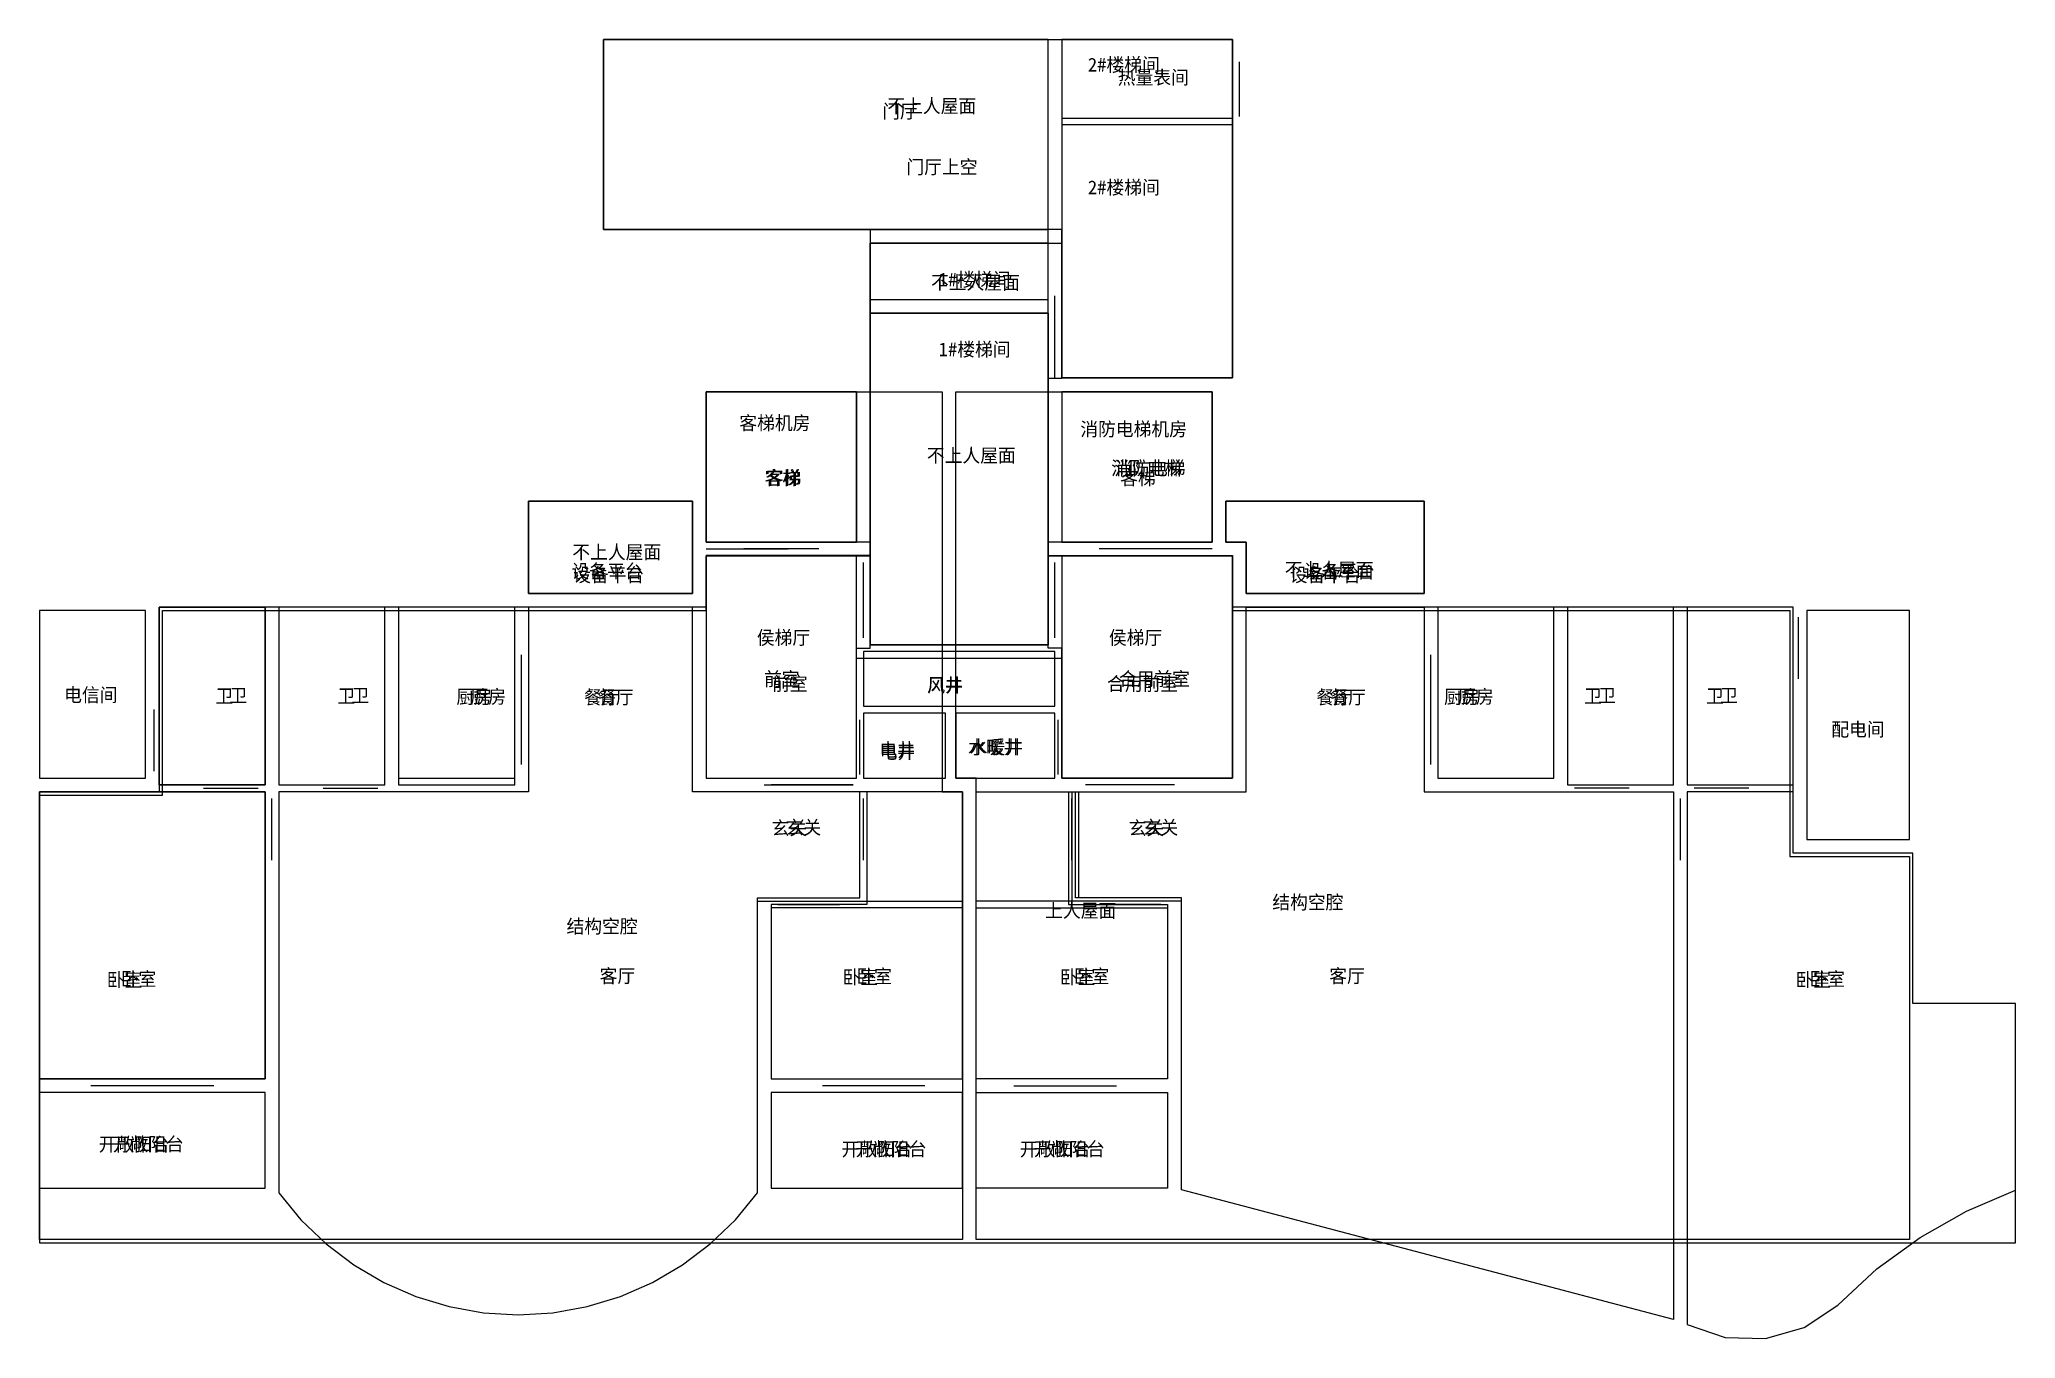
# Model space of a CAD drawing. Header units: metres. Extents: x 0.1 to 29, y -1.3 to 17.7.
import ezdxf

# ---------------------------------------------------------------- set-up
doc = ezdxf.new("R2010")
doc.units = ezdxf.units.M
for name, color, linetype in [('DOORS', 2, 'Continuous'), ('ROOMS', 3, 'Continuous'), ('TEXT', 7, 'Continuous')]:
    doc.layers.add(name, color=color, linetype=linetype)

msp = doc.modelspace()

# ---------------------------------------------------------------- texts
at = {"layer": 'TEXT'}
for s, p in [('2#楼梯间', (15.433, 17.232)), ('热量表间', (15.87, 17.046)), ('门厅', (12.425, 16.55)), ('不上人屋面', (12.5, 16.629)), ('门厅上空', (12.779, 15.736)), ('2#楼梯间', (15.433, 15.438)), ('不上人屋面', (13.138, 14.046)), ('1#楼梯间', (13.251, 14.089)), ('1#楼梯间', (13.251, 14.089)), ('1#楼梯间', (13.251, 13.069)), ('1#楼梯间', (13.251, 13.069)), ('1#楼梯间', (13.251, 13.069)), ('1#楼梯间', (13.251, 13.069)), ('客梯机房', (10.335, 11.992)), ('消防电梯机房', (15.322, 11.902)), ('不上人屋面', (13.078, 11.518)), ('消防电梯', (15.773, 11.333)), ('消防电梯', (15.773, 11.333)), ('消防电梯', (15.821, 11.331)), ('消防电梯', (15.821, 11.331)), ('消防电梯', (15.821, 11.331)), ('消防电梯', (15.821, 11.331)), ('客梯', (10.705, 11.187)), ('客梯', (10.705, 11.187)), ('客梯', (10.705, 11.187)), ('客梯', (10.723, 11.191)), ('客梯', (10.723, 11.191)), ('客梯', (10.723, 11.191)), ('客梯', (10.723, 11.191)), ('客梯', (15.905, 11.187)), ('不上人屋面', (7.892, 10.104)), ('设备平台', (7.88, 9.825)), ('设备平台', (7.88, 9.825)), ('设备平台', (7.905, 9.77)), ('设备平台', (7.905, 9.77)), ('设备平台', (7.905, 9.77)), ('设备平台', (7.905, 9.77)), ('不上人屋面', (18.311, 9.849)), ('设备平台', (18.386, 9.77)), ('设备平台', (18.386, 9.77)), ('设备平台', (18.386, 9.77)), ('设备平台', (18.386, 9.77)), ('设备平台', (18.591, 9.824)), ('设备平台', (18.591, 9.824)), ('侯梯厅', (10.591, 8.853)), ('侯梯厅', (15.74, 8.853)), ('前室', (10.697, 8.249)), ('前室', (10.813, 8.179)), ('前室', (10.813, 8.179)), ('前室', (10.813, 8.179)), ('前室', (10.813, 8.179)), ('风井', (13.082, 8.161)), ('风井', (13.082, 8.161)), ('风井', (13.085, 8.156)), ('风井', (13.085, 8.156)), ('风井', (13.085, 8.156)), ('风井', (13.085, 8.156)), ('合用前室', (15.713, 8.178)), ('合用前室', (15.713, 8.178)), ('合用前室', (15.713, 8.178)), ('合用前室', (15.713, 8.178)), ('合用前室', (15.887, 8.25)), ('电信间', (0.46, 8.015)), ('卫', (2.674, 8)), ('卫', (2.674, 8)), ('卫', (2.674, 8)), ('卫', (2.674, 8)), ('卫', (2.879, 8.007)), ('卫', (2.879, 8.007)), ('卫', (4.458, 8)), ('卫', (4.458, 8)), ('卫', (4.458, 8)), ('卫', (4.458, 8)), ('卫', (4.663, 8.007)), ('卫', (4.663, 8.007)), ('厨房', (6.197, 7.988)), ('厨房', (6.197, 7.988)), ('厨房', (6.197, 7.988)), ('厨房', (6.197, 7.988)), ('厨房', (6.402, 7.991)), ('厨房', (6.402, 7.991)), ('餐厅', (8.064, 7.981)), ('餐厅', (8.064, 7.981)), ('餐厅', (8.064, 7.981)), ('餐厅', (8.064, 7.981)), ('餐厅', (8.269, 7.982)), ('餐厅', (8.269, 7.982)), ('餐厅', (18.775, 7.981)), ('餐厅', (18.775, 7.981)), ('餐厅', (18.775, 7.981)), ('餐厅', (18.775, 7.981)), ('餐厅', (18.98, 7.982)), ('餐厅', (18.98, 7.982)), ('厨房', (20.643, 7.988)), ('厨房', (20.643, 7.988)), ('厨房', (20.643, 7.988)), ('厨房', (20.643, 7.988)), ('厨房', (20.848, 7.991)), ('厨房', (20.848, 7.991)), ('卫', (22.691, 8)), ('卫', (22.691, 8)), ('卫', (22.691, 8)), ('卫', (22.691, 8)), ('卫', (22.896, 8.007)), ('卫', (22.896, 8.007)), ('卫', (24.475, 8)), ('卫', (24.475, 8)), ('卫', (24.475, 8)), ('卫', (24.475, 8)), ('卫', (24.68, 8.007)), ('卫', (24.68, 8.007)), ('配电间', (26.307, 7.511)), ('电井', (12.383, 7.213)), ('电井', (12.383, 7.213)), ('电井', (12.387, 7.183)), ('电井', (12.387, 7.183)), ('电井', (12.387, 7.183)), ('电井', (12.387, 7.183)), ('水暖井', (13.681, 7.253)), ('水暖井', (13.681, 7.253)), ('水暖井', (13.704, 7.252)), ('水暖井', (13.704, 7.252)), ('水暖井', (13.704, 7.252)), ('水暖井', (13.704, 7.252)), ('玄关', (10.808, 6.068)), ('玄关', (10.808, 6.068)), ('玄关', (10.808, 6.068)), ('玄关', (10.808, 6.068)), ('玄关', (11.013, 6.077)), ('玄关', (11.013, 6.077)), ('玄关', (16.029, 6.068)), ('玄关', (16.029, 6.068)), ('玄关', (16.029, 6.068)), ('玄关', (16.029, 6.068)), ('玄关', (16.234, 6.077)), ('玄关', (16.234, 6.077)), ('结构空腔', (18.131, 4.983)), ('上人屋面', (14.808, 4.861)), ('结构空腔', (7.808, 4.631)), ('卧室', (1.083, 3.85)), ('卧室', (1.083, 3.85)), ('卧室', (1.083, 3.85)), ('卧室', (1.083, 3.85)), ('卧室', (1.289, 3.861)), ('卧室', (1.289, 3.861)), ('客厅', (8.293, 3.906)), ('客厅', (8.293, 3.906)), ('客厅', (8.293, 3.906)), ('客厅', (8.293, 3.906)), ('客厅', (8.293, 3.906)), ('客厅', (8.293, 3.906)), ('卧室', (11.843, 3.889)), ('卧室', (11.843, 3.889)), ('卧室', (11.843, 3.889)), ('卧室', (11.843, 3.889)), ('卧室', (12.048, 3.9)), ('卧室', (12.048, 3.9)), ('卧室', (15.022, 3.889)), ('卧室', (15.022, 3.889)), ('卧室', (15.022, 3.889)), ('卧室', (15.022, 3.889)), ('卧室', (15.227, 3.9)), ('卧室', (15.227, 3.9)), ('客厅', (18.963, 3.906)), ('客厅', (18.963, 3.906)), ('客厅', (18.963, 3.906)), ('客厅', (18.963, 3.906)), ('客厅', (18.963, 3.906)), ('客厅', (18.963, 3.906)), ('卧室', (25.782, 3.85)), ('卧室', (25.987, 3.861)), ('卧室', (25.987, 3.861)), ('卧室', (25.987, 3.861)), ('卧室', (25.987, 3.861)), ('卧室', (25.987, 3.861)), ('开敞阳台', (0.965, 1.442)), ('开敞阳台', (0.965, 1.442)), ('开敞阳台', (0.965, 1.442)), ('开敞阳台', (0.965, 1.442)), ('开敞阳台', (1.17, 1.445)), ('开敞阳台', (1.17, 1.445)), ('开敞阳台', (11.83, 1.372)), ('开敞阳台', (11.83, 1.372)), ('开敞阳台', (11.83, 1.372)), ('开敞阳台', (11.83, 1.372)), ('开敞阳台', (12.035, 1.375)), ('开敞阳台', (12.035, 1.375)), ('开敞阳台', (14.436, 1.372)), ('开敞阳台', (14.436, 1.372)), ('开敞阳台', (14.436, 1.372)), ('开敞阳台', (14.436, 1.372)), ('开敞阳台', (14.641, 1.375)), ('开敞阳台', (14.641, 1.375))]:
    msp.add_text(s, height=0.2, dxfattribs=at).set_placement(p)

# ---------------------------------------------------------------- linework, layer by layer
at = {"layer": 'DOORS'}
for p, q in [((17.65, 16.575), (17.65, 17.375)), ((14.95, 12.75), (14.95, 13.95)), ((9.85, 10.25), (11.05, 10.25)), ((11.5, 10.25), (10.4, 10.25)), ((11.5, 10.25), (10.4, 10.25)), ((11.5, 10.25), (10.4, 10.25)), ((11.5, 10.25), (10.4, 10.25)), ((11.5, 10.25), (10.4, 10.25)), ((11.5, 10.25), (10.4, 10.25)), ((11.5, 10.25), (10.4, 10.25)), ((16.7, 10.25), (15.6, 10.25)), ((16.7, 10.25), (15.6, 10.25)), ((16.7, 10.25), (15.6, 10.25)), ((16.7, 10.25), (15.6, 10.25)), ((16.7, 10.25), (15.6, 10.25)), ((16.7, 10.25), (15.6, 10.25)), ((16.7, 10.25), (15.6, 10.25)), ((17.25, 10.25), (16.05, 10.25)), ((12.15, 8.95), (12.15, 10.05)), ((12.15, 8.95), (12.15, 10.05)), ((12.15, 8.95), (12.15, 10.05)), ((12.15, 8.95), (12.15, 10.05)), ((12.15, 8.95), (12.15, 10.05)), ((14.95, 8.95), (14.95, 10.05)), ((14.95, 8.95), (14.95, 10.05)), ((14.95, 8.95), (14.95, 10.05)), ((14.95, 8.95), (14.95, 10.05)), ((14.95, 8.95), (14.95, 10.05)), ((14.95, 8.95), (14.95, 10.05)), ((25.825, 8.35), (25.825, 9.25)), ((7.15, 7.1), (7.15, 8.7)), ((7.15, 7.1), (7.15, 8.7)), ((7.15, 7.1), (7.15, 8.7)), ((7.15, 7.1), (7.15, 8.7)), ((7.15, 7.1), (7.15, 8.7)), ((7.15, 7.1), (7.15, 8.7)), ((20.45, 7.1), (20.45, 8.7)), ((20.45, 7.1), (20.45, 8.7)), ((20.45, 7.1), (20.45, 8.7)), ((20.45, 7.1), (20.45, 8.7)), ((20.45, 7.1), (20.45, 8.7)), ((20.45, 7.1), (20.45, 8.7)), ((1.775, 7), (1.775, 7.9)), ((12.1, 6.95), (12.1, 7.75)), ((12.1, 6.95), (12.1, 7.75)), ((12.1, 6.95), (12.1, 7.75)), ((12.1, 6.95), (12.1, 7.75)), ((12.1, 6.95), (12.1, 7.75)), ((12.1, 6.95), (12.1, 7.75)), ((15, 6.95), (15, 7.75)), ((15, 6.95), (15, 7.75)), ((15, 6.95), (15, 7.75)), ((15, 6.95), (15, 7.75)), ((15, 6.95), (15, 7.75)), ((15, 6.95), (15, 7.75)), ((2.5, 6.75), (3.3, 6.75)), ((2.5, 6.75), (3.3, 6.75)), ((2.5, 6.75), (3.3, 6.75)), ((2.5, 6.75), (3.3, 6.75)), ((2.5, 6.75), (3.3, 6.75)), ((2.5, 6.75), (3.3, 6.75)), ((4.25, 6.75), (5.05, 6.75)), ((4.25, 6.75), (5.05, 6.75)), ((4.25, 6.75), (5.05, 6.75)), ((4.25, 6.75), (5.05, 6.75)), ((4.25, 6.75), (5.05, 6.75)), ((4.25, 6.75), (5.05, 6.75)), ((10.7, 6.8), (11.9, 6.8)), ((10.7, 6.8), (11.9, 6.8)), ((10.8, 6.8), (12, 6.8)), ((12, 6.8), (10.8, 6.8)), ((12, 6.8), (10.8, 6.8)), ((12, 6.8), (10.8, 6.8)), ((16.6, 6.8), (15.4, 6.8)), ((16.6, 6.8), (15.4, 6.8)), ((16.6, 6.8), (15.4, 6.8)), ((16.6, 6.8), (15.4, 6.8)), ((16.6, 6.8), (15.4, 6.8)), ((16.7, 6.8), (15.5, 6.8)), ((23.35, 6.75), (22.55, 6.75)), ((23.35, 6.75), (22.55, 6.75)), ((23.35, 6.75), (22.55, 6.75)), ((23.35, 6.75), (22.55, 6.75)), ((23.35, 6.75), (22.55, 6.75)), ((23.35, 6.75), (22.55, 6.75)), ((25.1, 6.75), (24.3, 6.75)), ((25.1, 6.75), (24.3, 6.75)), ((25.1, 6.75), (24.3, 6.75)), ((25.1, 6.75), (24.3, 6.75)), ((25.1, 6.75), (24.3, 6.75)), ((25.1, 6.75), (24.3, 6.75)), ((3.5, 5.7), (3.5, 6.6)), ((3.5, 5.7), (3.5, 6.6)), ((3.5, 5.7), (3.5, 6.6)), ((3.5, 5.7), (3.5, 6.6)), ((3.5, 5.7), (3.5, 6.6)), ((3.5, 5.7), (3.5, 6.6)), ((12.15, 5.7), (12.15, 6.6)), ((12.15, 5.7), (12.15, 6.6)), ((12.15, 5.7), (12.15, 6.6)), ((12.15, 5.7), (12.15, 6.6)), ((15.2, 5.7), (15.2, 6.6)), ((15.25, 5.7), (15.25, 6.6)), ((15.25, 5.7), (15.25, 6.6)), ((15.25, 5.7), (15.25, 6.6)), ((24.1, 5.7), (24.1, 6.6)), ((24.1, 5.7), (24.1, 6.6)), ((24.1, 5.7), (24.1, 6.6)), ((24.1, 5.7), (24.1, 6.6)), ((24.1, 5.7), (24.1, 6.6)), ((24.1, 5.7), (24.1, 6.6)), ((10.9, 5.05), (11.8, 5.05)), ((10.9, 5.05), (11.8, 5.05)), ((16.5, 5.05), (15.6, 5.05)), ((16.5, 5.05), (15.6, 5.05)), ((2.65, 2.4), (0.85, 2.4)), ((2.65, 2.4), (0.85, 2.4)), ((2.65, 2.4), (0.85, 2.4)), ((2.65, 2.4), (0.85, 2.4)), ((2.65, 2.4), (0.85, 2.4)), ((2.65, 2.4), (0.85, 2.4)), ((13.05, 2.4), (11.55, 2.4)), ((13.05, 2.4), (11.55, 2.4)), ((13.05, 2.4), (11.55, 2.4)), ((13.05, 2.4), (11.55, 2.4)), ((13.05, 2.4), (11.55, 2.4)), ((13.05, 2.4), (11.55, 2.4)), ((14.35, 2.4), (15.85, 2.4)), ((14.35, 2.4), (15.85, 2.4)), ((14.35, 2.4), (15.85, 2.4)), ((14.35, 2.4), (15.85, 2.4)), ((14.35, 2.4), (15.85, 2.4)), ((14.35, 2.4), (15.85, 2.4))]:
    msp.add_line(p, q, dxfattribs=at)
at = {"layer": 'ROOMS'}
for p, q in [((14.85, 17.7), (8.35, 17.7)), ((8.35, 17.7), (8.35, 14.92)), ((14.85, 17.7), (8.35, 17.7)), ((8.35, 17.7), (8.35, 14.92)), ((8.35, 17.7), (17.55, 17.7)), ((8.35, 14.92), (8.35, 17.7)), ((14.85, 8.85), (14.85, 17.7)), ((14.85, 14.92), (14.85, 17.7)), ((17.55, 17.7), (15.05, 17.7)), ((15.05, 17.7), (15.05, 16.55)), ((17.55, 17.7), (15.05, 17.7)), ((15.05, 17.7), (15.05, 12.75)), ((17.55, 16.55), (17.55, 17.7)), ((17.55, 12.75), (17.55, 17.7)), ((17.55, 17.7), (17.55, 12.75)), ((15.05, 16.55), (17.55, 16.55)), ((17.55, 16.45), (15.05, 16.45)), ((15.05, 16.45), (15.05, 12.75)), ((17.55, 12.75), (17.55, 16.45)), ((8.35, 14.92), (12.25, 14.92)), ((8.35, 14.92), (14.85, 14.92)), ((15.05, 14.92), (8.35, 14.92)), ((12.25, 14.92), (12.25, 8.85)), ((15.05, 12.75), (15.05, 14.92)), ((12.25, 14.72), (15.05, 14.72)), ((12.25, 8.85), (12.25, 14.72)), ((14.85, 14.72), (12.25, 14.72)), ((12.25, 14.72), (12.25, 8.85)), ((14.85, 14.72), (12.25, 14.72)), ((12.25, 14.72), (12.25, 13.9)), ((14.85, 8.85), (14.85, 14.72)), ((14.85, 13.9), (14.85, 14.72)), ((15.05, 14.72), (15.05, 12.745)), ((12.25, 13.9), (14.85, 13.9)), ((14.85, 13.7), (12.25, 13.7)), ((12.25, 13.7), (12.25, 8.85)), ((14.85, 13.7), (12.25, 13.7)), ((12.25, 13.7), (12.25, 8.85)), ((14.85, 13.7), (12.25, 13.7)), ((12.25, 13.7), (12.25, 8.85)), ((14.85, 13.7), (12.25, 13.7)), ((12.25, 13.7), (12.25, 8.85)), ((12.25, 12.55), (12.25, 13.7)), ((12.25, 13.7), (14.85, 13.7)), ((14.85, 8.85), (14.85, 13.7)), ((14.85, 8.85), (14.85, 13.7)), ((14.85, 8.85), (14.85, 13.7)), ((14.85, 8.85), (14.85, 13.7)), ((14.85, 13.7), (14.85, 12.55)), ((15.05, 12.745), (14.85, 12.745)), ((14.85, 12.745), (14.85, 8.85)), ((15.05, 12.75), (17.55, 12.75)), ((15.05, 12.75), (17.55, 12.75)), ((17.55, 12.75), (15.05, 12.75)), ((12.05, 12.55), (9.85, 12.55)), ((9.85, 12.55), (9.85, 10.35)), ((12.05, 12.55), (9.85, 12.55)), ((9.85, 12.55), (9.85, 10.35)), ((12.05, 12.55), (9.85, 12.55)), ((9.85, 12.55), (9.85, 10.35)), ((12.05, 12.55), (9.85, 12.55)), ((9.85, 12.55), (9.85, 10.35)), ((12.05, 12.55), (9.85, 12.55)), ((9.85, 12.55), (9.85, 10.35)), ((12.05, 12.55), (9.85, 12.55)), ((9.85, 12.55), (9.85, 10.35)), ((12.05, 12.55), (9.85, 12.55)), ((9.85, 12.55), (9.85, 10.35)), ((9.85, 10.35), (9.85, 12.55)), ((9.85, 12.55), (12.05, 12.55)), ((9.85, 10.35), (9.85, 12.55)), ((9.85, 12.55), (12.25, 12.55)), ((12.05, 10.35), (12.05, 12.55)), ((12.05, 10.35), (12.05, 12.55)), ((12.05, 10.35), (12.05, 12.55)), ((12.05, 10.35), (12.05, 12.55)), ((12.05, 10.35), (12.05, 12.55)), ((12.05, 10.35), (12.05, 12.55)), ((12.05, 10.35), (12.05, 12.55)), ((12.05, 12.55), (12.05, 10.35)), ((12.25, 10.15), (12.25, 12.55)), ((12.25, 12.55), (13.3, 12.55)), ((13.3, 12.55), (13.3, 6.7)), ((13.5, 6.9), (13.5, 12.55)), ((13.5, 12.55), (14.85, 12.55)), ((14.85, 12.55), (14.85, 10.15)), ((14.85, 12.55), (17.25, 12.55)), ((17.25, 12.55), (15.05, 12.55)), ((15.05, 12.55), (15.05, 10.35)), ((17.25, 12.55), (15.05, 12.55)), ((15.05, 12.55), (15.05, 10.35)), ((17.25, 12.55), (15.05, 12.55)), ((15.05, 12.55), (15.05, 10.35)), ((17.25, 12.55), (15.05, 12.55)), ((15.05, 12.55), (15.05, 10.35)), ((17.25, 12.55), (15.05, 12.55)), ((15.05, 12.55), (15.05, 10.35)), ((17.25, 12.55), (15.05, 12.55)), ((15.05, 12.55), (15.05, 10.35)), ((17.25, 12.55), (15.05, 12.55)), ((15.05, 12.55), (15.05, 10.35)), ((17.25, 12.55), (15.05, 12.55)), ((15.05, 12.55), (15.05, 10.35)), ((17.25, 10.35), (17.25, 12.55)), ((17.25, 10.35), (17.25, 12.55)), ((17.25, 10.35), (17.25, 12.55)), ((17.25, 10.35), (17.25, 12.55)), ((17.25, 10.35), (17.25, 12.55)), ((17.25, 10.35), (17.25, 12.55)), ((17.25, 10.35), (17.25, 12.55)), ((17.25, 10.35), (17.25, 12.55)), ((17.25, 12.55), (17.25, 10.35)), ((7.25, 9.6), (7.25, 10.95)), ((7.25, 10.95), (9.65, 10.95)), ((7.25, 10.95), (9.65, 10.95)), ((7.25, 9.6), (7.25, 10.95)), ((7.25, 10.95), (9.65, 10.95)), ((7.25, 9.6), (7.25, 10.95)), ((7.25, 9.6), (7.25, 10.95)), ((7.25, 10.95), (9.65, 10.95)), ((7.25, 10.95), (9.65, 10.95)), ((7.25, 9.6), (7.25, 10.95)), ((7.25, 9.6), (7.25, 10.95)), ((7.25, 10.95), (9.65, 10.95)), ((9.65, 10.95), (7.25, 10.95)), ((7.25, 10.95), (7.25, 9.6)), ((9.65, 10.95), (9.65, 9.6)), ((9.65, 10.95), (9.65, 9.6)), ((9.65, 10.95), (9.65, 9.6)), ((9.65, 10.95), (9.65, 9.6)), ((9.65, 10.95), (9.65, 9.6)), ((9.65, 10.95), (9.65, 9.6)), ((9.65, 9.6), (9.65, 10.95)), ((20.35, 10.95), (17.45, 10.95)), ((17.45, 10.95), (17.45, 10.35)), ((20.35, 10.95), (17.45, 10.95)), ((17.45, 10.95), (17.45, 10.35)), ((17.45, 10.35), (17.45, 10.95)), ((17.45, 10.95), (20.35, 10.95)), ((20.35, 10.95), (17.45, 10.95)), ((17.45, 10.95), (17.45, 10.35)), ((20.35, 10.95), (17.45, 10.95)), ((17.45, 10.95), (17.45, 10.35)), ((20.35, 10.95), (17.45, 10.95)), ((17.45, 10.95), (17.45, 10.35)), ((20.35, 10.95), (17.45, 10.95)), ((17.45, 10.95), (17.45, 10.35)), ((20.35, 9.6), (20.35, 10.95)), ((20.35, 9.6), (20.35, 10.95)), ((20.35, 10.95), (20.35, 9.6)), ((20.35, 9.6), (20.35, 10.95)), ((20.35, 9.6), (20.35, 10.95)), ((20.35, 9.6), (20.35, 10.95)), ((20.35, 9.6), (20.35, 10.95)), ((9.85, 10.35), (12.05, 10.35)), ((9.85, 10.35), (12.05, 10.35)), ((9.85, 10.35), (12.05, 10.35)), ((9.85, 10.35), (12.05, 10.35)), ((9.85, 10.35), (12.05, 10.35)), ((9.85, 10.35), (12.05, 10.35)), ((9.85, 10.35), (12.05, 10.35)), ((12.05, 10.35), (9.85, 10.35)), ((12.25, 10.35), (9.85, 10.35)), ((12.25, 10.152), (9.85, 10.152)), ((9.85, 10.152), (9.85, 6.9)), ((9.85, 9.35), (9.85, 10.15)), ((9.85, 10.15), (12.25, 10.15)), ((12.05, 10.15), (9.85, 10.15)), ((9.85, 10.15), (9.85, 6.9)), ((12.05, 10.15), (9.85, 10.15)), ((9.85, 10.15), (9.85, 6.9)), ((12.05, 10.15), (9.85, 10.15)), ((9.85, 10.15), (9.85, 6.9)), ((12.05, 10.15), (9.85, 10.15)), ((9.85, 10.15), (9.85, 6.9)), ((12.05, 10.15), (9.85, 10.15)), ((9.85, 10.15), (9.85, 6.9)), ((12.05, 10.15), (9.85, 10.15)), ((9.85, 10.15), (9.85, 9.4)), ((12.05, 6.9), (12.05, 10.15)), ((12.05, 6.9), (12.05, 10.15)), ((12.05, 6.9), (12.05, 10.15)), ((12.05, 6.9), (12.05, 10.15)), ((12.05, 6.9), (12.05, 10.15)), ((12.05, 8.65), (12.05, 10.15)), ((12.25, 8.85), (12.25, 10.35)), ((12.25, 8.8), (12.25, 10.152)), ((17.25, 10.35), (14.85, 10.35)), ((14.85, 10.35), (14.85, 8.85)), ((14.85, 8.8), (14.85, 10.152)), ((14.85, 10.152), (17.55, 10.152)), ((14.85, 10.15), (17.55, 10.15)), ((15.05, 10.35), (17.25, 10.35)), ((15.05, 10.35), (17.25, 10.35)), ((15.05, 10.35), (17.25, 10.35)), ((15.05, 10.35), (17.25, 10.35)), ((15.05, 10.35), (17.25, 10.35)), ((15.05, 10.35), (17.25, 10.35)), ((15.05, 10.35), (17.25, 10.35)), ((15.05, 10.35), (17.25, 10.35)), ((17.55, 10.15), (15.05, 10.15)), ((15.05, 10.15), (15.05, 6.9)), ((17.55, 10.15), (15.05, 10.15)), ((15.05, 10.15), (15.05, 6.9)), ((17.55, 10.15), (15.05, 10.15)), ((15.05, 10.15), (15.05, 6.9)), ((17.55, 10.15), (15.05, 10.15)), ((15.05, 10.15), (15.05, 6.9)), ((17.55, 10.15), (15.05, 10.15)), ((15.05, 10.15), (15.05, 6.9)), ((17.55, 10.15), (15.05, 10.15)), ((15.05, 10.15), (15.05, 8.65)), ((17.45, 10.35), (17.75, 10.35)), ((17.45, 10.35), (17.75, 10.35)), ((17.75, 10.35), (17.45, 10.35)), ((17.45, 10.35), (17.75, 10.35)), ((17.45, 10.35), (17.75, 10.35)), ((17.45, 10.35), (17.75, 10.35)), ((17.45, 10.35), (17.75, 10.35)), ((17.55, 10.152), (17.55, 6.9)), ((17.55, 10.15), (17.55, 9.35)), ((17.55, 6.9), (17.55, 10.15)), ((17.55, 6.9), (17.55, 10.15)), ((17.55, 6.9), (17.55, 10.15)), ((17.55, 6.9), (17.55, 10.15)), ((17.55, 6.9), (17.55, 10.15)), ((17.55, 9.4), (17.55, 10.15)), ((17.75, 10.35), (17.75, 9.6)), ((17.75, 10.35), (17.75, 9.6)), ((17.75, 9.6), (17.75, 10.35)), ((17.75, 10.35), (17.75, 9.6)), ((17.75, 10.35), (17.75, 9.6)), ((17.75, 10.35), (17.75, 9.6)), ((17.75, 10.35), (17.75, 9.6)), ((9.65, 9.6), (7.25, 9.6)), ((9.65, 9.6), (7.25, 9.6)), ((9.65, 9.6), (7.25, 9.6)), ((9.65, 9.6), (7.25, 9.6)), ((9.65, 9.6), (7.25, 9.6)), ((9.65, 9.6), (7.25, 9.6)), ((7.25, 9.6), (9.65, 9.6)), ((17.75, 9.6), (20.35, 9.6)), ((17.75, 9.6), (20.35, 9.6)), ((20.35, 9.6), (17.75, 9.6)), ((17.75, 9.6), (20.35, 9.6)), ((17.75, 9.6), (20.35, 9.6)), ((17.75, 9.6), (20.35, 9.6)), ((17.75, 9.6), (20.35, 9.6)), ((1.65, 9.35), (0.1, 9.35)), ((0.1, 9.35), (0.1, 6.9)), ((1.65, 6.9), (1.65, 9.35)), ((1.85, 6.8), (1.85, 9.4)), ((1.85, 9.4), (3.4, 9.4)), ((1.85, 6.8), (1.85, 9.4)), ((1.85, 9.4), (3.4, 9.4)), ((1.85, 6.8), (1.85, 9.4)), ((1.85, 9.4), (3.4, 9.4)), ((3.4, 9.4), (1.85, 9.4)), ((1.85, 9.4), (1.85, 6.8)), ((1.85, 6.8), (1.85, 9.4)), ((1.85, 9.4), (3.4, 9.4)), ((3.4, 9.4), (1.85, 9.4)), ((1.85, 9.4), (1.85, 6.8)), ((9.85, 9.4), (1.85, 9.4)), ((1.85, 9.4), (1.85, 6.7)), ((1.9, 6.65), (1.9, 9.35)), ((1.9, 9.35), (9.85, 9.35)), ((3.4, 9.4), (3.4, 6.8)), ((3.4, 9.4), (3.4, 6.8)), ((3.4, 9.4), (3.4, 6.8)), ((3.4, 6.8), (3.4, 9.4)), ((3.4, 9.4), (3.4, 6.8)), ((3.4, 6.8), (3.4, 9.4)), ((5.15, 9.4), (3.6, 9.4)), ((3.6, 9.4), (3.6, 6.8)), ((5.15, 9.4), (3.6, 9.4)), ((3.6, 9.4), (3.6, 6.8)), ((5.15, 9.4), (3.6, 9.4)), ((3.6, 9.4), (3.6, 6.8)), ((5.15, 9.4), (3.6, 9.4)), ((3.6, 9.4), (3.6, 6.8)), ((5.15, 9.4), (3.6, 9.4)), ((3.6, 9.4), (3.6, 6.8)), ((5.15, 9.4), (3.6, 9.4)), ((3.6, 9.4), (3.6, 6.8)), ((5.15, 6.8), (5.15, 9.4)), ((5.15, 6.8), (5.15, 9.4)), ((5.15, 6.8), (5.15, 9.4)), ((5.15, 6.8), (5.15, 9.4)), ((5.15, 6.8), (5.15, 9.4)), ((5.15, 6.8), (5.15, 9.4)), ((7.05, 9.4), (5.35, 9.4)), ((5.35, 9.4), (5.35, 6.9)), ((7.05, 9.4), (5.35, 9.4)), ((5.35, 9.4), (5.35, 6.9)), ((7.05, 9.4), (5.35, 9.4)), ((5.35, 9.4), (5.35, 6.9)), ((7.05, 9.4), (5.35, 9.4)), ((5.35, 9.4), (5.35, 6.9)), ((7.05, 9.4), (5.35, 9.4)), ((5.35, 9.4), (5.35, 6.9)), ((7.05, 9.4), (5.35, 9.4)), ((5.35, 9.4), (5.35, 6.8)), ((7.05, 6.9), (7.05, 9.4)), ((7.05, 6.9), (7.05, 9.4)), ((7.05, 6.9), (7.05, 9.4)), ((7.05, 6.9), (7.05, 9.4)), ((7.05, 6.9), (7.05, 9.4)), ((7.05, 6.8), (7.05, 9.4)), ((9.65, 9.4), (7.25, 9.4)), ((7.25, 9.4), (7.25, 6.7)), ((9.65, 9.4), (7.25, 9.4)), ((7.25, 9.4), (7.25, 6.7)), ((9.65, 9.4), (7.25, 9.4)), ((7.25, 9.4), (7.25, 6.7)), ((9.65, 9.4), (7.25, 9.4)), ((7.25, 9.4), (7.25, 6.7)), ((9.65, 9.4), (7.25, 9.4)), ((7.25, 9.4), (7.25, 6.7)), ((9.65, 9.4), (7.25, 9.4)), ((7.25, 9.4), (7.25, 6.7)), ((9.65, 9.4), (7.25, 9.4)), ((7.25, 9.4), (7.25, 6.7)), ((9.65, 9.4), (7.25, 9.4)), ((7.25, 9.4), (7.25, 6.7)), ((9.65, 9.4), (7.25, 9.4)), ((7.25, 9.4), (7.25, 6.7)), ((9.65, 9.4), (7.25, 9.4)), ((7.25, 9.4), (7.25, 6.7)), ((9.65, 9.4), (7.25, 9.4)), ((7.25, 9.4), (7.25, 6.7)), ((9.65, 9.4), (7.25, 9.4)), ((7.25, 9.4), (7.25, 6.7)), ((9.65, 9.4), (7.25, 9.4)), ((7.25, 9.4), (7.25, 6.7)), ((9.65, 9.4), (7.25, 9.4)), ((7.25, 9.4), (7.25, 6.7)), ((9.65, 9.4), (7.25, 9.4)), ((7.25, 9.4), (7.25, 6.7)), ((9.65, 9.4), (7.25, 9.4)), ((7.25, 9.4), (7.25, 6.7)), ((9.65, 9.4), (7.25, 9.4)), ((7.25, 9.4), (7.25, 6.7)), ((9.65, 9.4), (7.25, 9.4)), ((7.25, 9.4), (7.25, 6.7)), ((9.65, 6.7), (9.65, 9.4)), ((9.65, 6.7), (9.65, 9.4)), ((9.65, 6.7), (9.65, 9.4)), ((9.65, 6.7), (9.65, 9.4)), ((9.65, 6.7), (9.65, 9.4)), ((9.65, 6.7), (9.65, 9.4)), ((9.65, 6.7), (9.65, 9.4)), ((9.65, 6.7), (9.65, 9.4)), ((9.65, 6.7), (9.65, 9.4)), ((9.65, 6.7), (9.65, 9.4)), ((9.65, 6.7), (9.65, 9.4)), ((9.65, 6.7), (9.65, 9.4)), ((9.65, 6.7), (9.65, 9.4)), ((9.65, 6.7), (9.65, 9.4)), ((9.65, 6.7), (9.65, 9.4)), ((9.65, 6.7), (9.65, 9.4)), ((9.65, 6.7), (9.65, 9.4)), ((9.65, 6.7), (9.65, 9.4)), ((25.75, 9.4), (17.55, 9.4)), ((17.55, 9.35), (25.7, 9.35)), ((17.75, 6.7), (17.75, 9.4)), ((17.75, 9.4), (20.35, 9.4)), ((17.75, 6.7), (17.75, 9.4)), ((17.75, 9.4), (20.35, 9.4)), ((17.75, 6.7), (17.75, 9.4)), ((17.75, 9.4), (20.35, 9.4)), ((17.75, 6.7), (17.75, 9.4)), ((17.75, 9.4), (20.35, 9.4)), ((17.75, 6.7), (17.75, 9.4)), ((17.75, 9.4), (20.35, 9.4)), ((17.75, 6.7), (17.75, 9.4)), ((17.75, 9.4), (20.35, 9.4)), ((17.75, 6.7), (17.75, 9.4)), ((17.75, 9.4), (20.35, 9.4)), ((17.75, 6.7), (17.75, 9.4)), ((17.75, 9.4), (20.35, 9.4)), ((17.75, 6.7), (17.75, 9.4)), ((17.75, 9.4), (20.35, 9.4)), ((17.75, 6.7), (17.75, 9.4)), ((17.75, 9.4), (20.35, 9.4)), ((17.75, 6.7), (17.75, 9.4)), ((17.75, 9.4), (20.35, 9.4)), ((17.75, 6.7), (17.75, 9.4)), ((17.75, 9.4), (20.35, 9.4)), ((17.75, 6.7), (17.75, 9.4)), ((17.75, 9.4), (20.35, 9.4)), ((17.75, 6.7), (17.75, 9.4)), ((17.75, 9.4), (20.35, 9.4)), ((17.75, 6.7), (17.75, 9.4)), ((17.75, 9.4), (20.35, 9.4)), ((17.75, 6.7), (17.75, 9.4)), ((17.75, 9.4), (20.35, 9.4)), ((17.75, 6.7), (17.75, 9.4)), ((17.75, 9.4), (20.35, 9.4)), ((17.75, 6.7), (17.75, 9.4)), ((17.75, 9.4), (20.35, 9.4)), ((20.35, 9.4), (20.35, 6.7)), ((20.35, 9.4), (20.35, 6.7)), ((20.35, 9.4), (20.35, 6.7)), ((20.35, 9.4), (20.35, 6.7)), ((20.35, 9.4), (20.35, 6.7)), ((20.35, 9.4), (20.35, 6.7)), ((20.35, 9.4), (20.35, 6.7)), ((20.35, 9.4), (20.35, 6.7)), ((20.35, 9.4), (20.35, 6.7)), ((20.35, 9.4), (20.35, 6.7)), ((20.35, 9.4), (20.35, 6.7)), ((20.35, 9.4), (20.35, 6.7)), ((20.35, 9.4), (20.35, 6.7)), ((20.35, 9.4), (20.35, 6.7)), ((20.35, 9.4), (20.35, 6.7)), ((20.35, 9.4), (20.35, 6.7)), ((20.35, 9.4), (20.35, 6.7)), ((20.35, 9.4), (20.35, 6.7)), ((22.25, 9.4), (20.55, 9.4)), ((20.55, 9.4), (20.55, 6.9)), ((22.25, 9.4), (20.55, 9.4)), ((20.55, 9.4), (20.55, 6.9)), ((22.25, 9.4), (20.55, 9.4)), ((20.55, 9.4), (20.55, 6.9)), ((22.25, 9.4), (20.55, 9.4)), ((20.55, 9.4), (20.55, 6.9)), ((22.25, 9.4), (20.55, 9.4)), ((20.55, 9.4), (20.55, 6.9)), ((22.25, 9.4), (20.55, 9.4)), ((20.55, 9.4), (20.55, 6.9)), ((22.25, 6.9), (22.25, 9.4)), ((22.25, 6.9), (22.25, 9.4)), ((22.25, 6.9), (22.25, 9.4)), ((22.25, 6.9), (22.25, 9.4)), ((22.25, 6.9), (22.25, 9.4)), ((22.25, 6.9), (22.25, 9.4)), ((24, 9.4), (22.45, 9.4)), ((22.45, 9.4), (22.45, 6.8)), ((24, 9.4), (22.45, 9.4)), ((22.45, 9.4), (22.45, 6.8)), ((24, 9.4), (22.45, 9.4)), ((22.45, 9.4), (22.45, 6.8)), ((24, 9.4), (22.45, 9.4)), ((22.45, 9.4), (22.45, 6.8)), ((24, 9.4), (22.45, 9.4)), ((22.45, 9.4), (22.45, 6.8)), ((24, 9.4), (22.45, 9.4)), ((22.45, 9.4), (22.45, 6.8)), ((24, 6.8), (24, 9.4)), ((24, 6.8), (24, 9.4)), ((24, 6.8), (24, 9.4)), ((24, 6.8), (24, 9.4)), ((24, 6.8), (24, 9.4)), ((24, 6.8), (24, 9.4)), ((25.75, 9.4), (24.2, 9.4)), ((24.2, 9.4), (24.2, 6.8)), ((25.75, 9.4), (24.2, 9.4)), ((24.2, 9.4), (24.2, 6.8)), ((25.75, 9.4), (24.2, 9.4)), ((24.2, 9.4), (24.2, 6.8)), ((25.75, 9.4), (24.2, 9.4)), ((24.2, 9.4), (24.2, 6.8)), ((25.75, 9.4), (24.2, 9.4)), ((24.2, 9.4), (24.2, 6.8)), ((25.75, 9.4), (24.2, 9.4)), ((24.2, 9.4), (24.2, 6.8)), ((25.7, 9.35), (25.7, 5.75)), ((25.75, 6.8), (25.75, 9.4)), ((25.75, 6.8), (25.75, 9.4)), ((25.75, 6.8), (25.75, 9.4)), ((25.75, 6.8), (25.75, 9.4)), ((25.75, 6.8), (25.75, 9.4)), ((25.75, 6.8), (25.75, 9.4)), ((25.75, 5.8), (25.75, 9.4)), ((27.45, 9.35), (25.95, 9.35)), ((25.95, 9.35), (25.95, 6)), ((27.45, 6), (27.45, 9.35)), ((12.05, 6.9), (12.05, 8.8)), ((12.05, 8.8), (12.25, 8.8)), ((14.95, 8.75), (12.15, 8.75)), ((12.15, 8.75), (12.15, 7.95)), ((14.95, 8.75), (12.15, 8.75)), ((12.15, 8.75), (12.15, 7.95)), ((14.95, 8.75), (12.15, 8.75)), ((12.15, 8.75), (12.15, 7.95)), ((14.95, 8.75), (12.15, 8.75)), ((12.15, 8.75), (12.15, 7.95)), ((14.95, 8.75), (12.15, 8.75)), ((12.15, 8.75), (12.15, 7.95)), ((14.95, 8.75), (12.15, 8.75)), ((12.15, 8.75), (12.15, 7.95)), ((12.25, 8.85), (14.85, 8.85)), ((14.85, 8.85), (12.25, 8.85)), ((12.25, 8.85), (14.85, 8.85)), ((12.25, 8.85), (14.85, 8.85)), ((12.25, 8.85), (14.85, 8.85)), ((12.25, 8.85), (14.85, 8.85)), ((12.25, 8.85), (14.85, 8.85)), ((14.85, 8.85), (12.25, 8.85)), ((15.05, 8.8), (14.85, 8.8)), ((14.95, 7.95), (14.95, 8.75)), ((14.95, 7.95), (14.95, 8.75)), ((14.95, 7.95), (14.95, 8.75)), ((14.95, 7.95), (14.95, 8.75)), ((14.95, 7.95), (14.95, 8.75)), ((14.95, 7.95), (14.95, 8.75)), ((15.05, 6.9), (15.05, 8.8)), ((15.05, 8.65), (12.05, 8.65)), ((12.15, 7.95), (14.95, 7.95)), ((12.15, 7.95), (14.95, 7.95)), ((12.15, 7.95), (14.95, 7.95)), ((12.15, 7.95), (14.95, 7.95)), ((12.15, 7.95), (14.95, 7.95)), ((12.15, 7.95), (14.95, 7.95)), ((13.35, 7.85), (12.15, 7.85)), ((12.15, 7.85), (12.15, 6.9)), ((13.35, 7.85), (12.15, 7.85)), ((12.15, 7.85), (12.15, 6.9)), ((13.35, 7.85), (12.15, 7.85)), ((12.15, 7.85), (12.15, 6.9)), ((13.35, 7.85), (12.15, 7.85)), ((12.15, 7.85), (12.15, 6.9)), ((13.35, 7.85), (12.15, 7.85)), ((12.15, 7.85), (12.15, 6.9)), ((13.35, 7.85), (12.15, 7.85)), ((12.15, 7.85), (12.15, 6.9)), ((13.35, 6.9), (13.35, 7.85)), ((13.35, 6.9), (13.35, 7.85)), ((13.35, 6.9), (13.35, 7.85)), ((13.35, 6.9), (13.35, 7.85)), ((13.35, 6.9), (13.35, 7.85)), ((13.35, 6.9), (13.35, 7.85)), ((14.95, 7.85), (13.5, 7.85)), ((13.5, 7.85), (13.5, 6.9)), ((14.95, 7.85), (13.5, 7.85)), ((13.5, 7.85), (13.5, 6.9)), ((14.95, 7.85), (13.5, 7.85)), ((13.5, 7.85), (13.5, 6.9)), ((14.95, 7.85), (13.5, 7.85)), ((13.5, 7.85), (13.5, 6.9)), ((14.95, 7.85), (13.5, 7.85)), ((13.5, 7.85), (13.5, 6.9)), ((14.95, 7.85), (13.5, 7.85)), ((13.5, 7.85), (13.5, 6.9)), ((14.95, 6.9), (14.95, 7.85)), ((14.95, 6.9), (14.95, 7.85)), ((14.95, 6.9), (14.95, 7.85)), ((14.95, 6.9), (14.95, 7.85)), ((14.95, 6.9), (14.95, 7.85)), ((14.95, 6.9), (14.95, 7.85)), ((0.1, 6.9), (1.65, 6.9)), ((3.4, 6.7), (0.1, 6.7)), ((0.1, 6.7), (0.1, 2.5)), ((0.1, 6.7), (3.4, 6.7)), ((0.1, 2.5), (0.1, 6.7)), ((0.1, 6.7), (3.4, 6.7)), ((0.1, 2.5), (0.1, 6.7)), ((0.1, 6.7), (3.4, 6.7)), ((0.1, 2.5), (0.1, 6.7)), ((0.1, 6.7), (3.4, 6.7)), ((0.1, 2.5), (0.1, 6.7)), ((3.4, 6.7), (0.1, 6.7)), ((0.1, 6.7), (0.1, 2.5)), ((1.85, 6.7), (0.1, 6.7)), ((0.1, 6.7), (0.1, 0.1)), ((0.1, 0.15), (0.1, 6.65)), ((0.1, 6.65), (1.9, 6.65)), ((3.4, 6.8), (1.85, 6.8)), ((3.4, 6.8), (1.85, 6.8)), ((3.4, 6.8), (1.85, 6.8)), ((1.85, 6.8), (3.4, 6.8)), ((3.4, 6.8), (1.85, 6.8)), ((1.85, 6.8), (3.4, 6.8)), ((3.4, 2.5), (3.4, 6.7)), ((3.4, 6.7), (3.4, 2.5)), ((3.4, 6.7), (3.4, 2.5)), ((3.4, 6.7), (3.4, 2.5)), ((3.4, 6.7), (3.4, 2.5)), ((3.4, 2.5), (3.4, 6.7)), ((3.6, 6.8), (5.15, 6.8)), ((3.6, 6.8), (5.15, 6.8)), ((3.6, 6.8), (5.15, 6.8)), ((3.6, 6.8), (5.15, 6.8)), ((3.6, 6.8), (5.15, 6.8)), ((3.6, 6.8), (5.15, 6.8)), ((7.25, 6.7), (3.6, 6.7)), ((3.6, 6.7), (3.6, 0.832)), ((7.25, 6.7), (3.6, 6.7)), ((3.6, 6.7), (3.6, 0.832)), ((7.25, 6.7), (3.6, 6.7)), ((3.6, 6.7), (3.6, 0.832)), ((7.25, 6.7), (3.6, 6.7)), ((3.6, 6.7), (3.6, 0.832)), ((7.25, 6.7), (3.6, 6.7)), ((3.6, 6.7), (3.6, 0.832)), ((7.25, 6.7), (3.6, 6.7)), ((3.6, 6.7), (3.6, 0.832)), ((7.25, 6.7), (3.6, 6.7)), ((3.6, 6.7), (3.6, 0.832)), ((7.25, 6.7), (3.6, 6.7)), ((3.6, 6.7), (3.6, 0.832)), ((7.25, 6.7), (3.6, 6.7)), ((3.6, 6.7), (3.6, 0.832)), ((7.25, 6.7), (3.6, 6.7)), ((3.6, 6.7), (3.6, 0.832)), ((7.25, 6.7), (3.6, 6.7)), ((3.6, 6.7), (3.6, 0.832)), ((7.25, 6.7), (3.6, 6.7)), ((3.6, 6.7), (3.6, 0.832)), ((7.25, 6.7), (3.6, 6.7)), ((3.6, 6.7), (3.6, 0.832)), ((7.25, 6.7), (3.6, 6.7)), ((3.6, 6.7), (3.6, 0.832)), ((7.25, 6.7), (3.6, 6.7)), ((3.6, 6.7), (3.6, 0.832)), ((7.25, 6.7), (3.6, 6.7)), ((3.6, 6.7), (3.6, 0.832)), ((7.25, 6.7), (3.6, 6.7)), ((3.6, 6.7), (3.6, 0.832)), ((7.25, 6.7), (3.6, 6.7)), ((3.6, 6.7), (3.6, 0.832)), ((5.35, 6.9), (7.05, 6.9)), ((5.35, 6.9), (7.05, 6.9)), ((5.35, 6.9), (7.05, 6.9)), ((5.35, 6.9), (7.05, 6.9)), ((5.35, 6.9), (7.05, 6.9)), ((5.35, 6.8), (7.05, 6.8)), ((13.6, 6.7), (9.65, 6.7)), ((13.6, 6.7), (9.65, 6.7)), ((13.6, 6.7), (9.65, 6.7)), ((12.1, 6.7), (9.65, 6.7)), ((12.1, 6.7), (9.65, 6.7)), ((12.1, 6.7), (9.65, 6.7)), ((12.1, 6.7), (9.65, 6.7)), ((12.1, 6.7), (9.65, 6.7)), ((12.1, 6.7), (9.65, 6.7)), ((12.1, 6.7), (9.65, 6.7)), ((12.1, 6.7), (9.65, 6.7)), ((12.1, 6.7), (9.65, 6.7)), ((12.1, 6.7), (9.65, 6.7)), ((12.1, 6.7), (9.65, 6.7)), ((12.1, 6.7), (9.65, 6.7)), ((13.6, 6.7), (9.65, 6.7)), ((13.6, 6.7), (9.65, 6.7)), ((13.6, 6.7), (9.65, 6.7)), ((9.85, 6.9), (12.05, 6.9)), ((9.85, 6.9), (12.05, 6.9)), ((9.85, 6.9), (12.05, 6.9)), ((9.85, 6.9), (12.05, 6.9)), ((9.85, 6.9), (12.05, 6.9)), ((9.85, 6.9), (12.05, 6.9)), ((12.1, 5.15), (12.1, 6.7)), ((12.1, 5.15), (12.1, 6.7)), ((12.1, 5.15), (12.1, 6.7)), ((12.1, 5.15), (12.1, 6.7)), ((12.1, 5.15), (12.1, 6.7)), ((12.1, 5.15), (12.1, 6.7)), ((12.1, 5.15), (12.1, 6.7)), ((12.1, 5.15), (12.1, 6.7)), ((12.1, 5.15), (12.1, 6.7)), ((12.1, 5.15), (12.1, 6.7)), ((12.1, 5.15), (12.1, 6.7)), ((12.1, 5.15), (12.1, 6.7)), ((12.15, 6.9), (13.35, 6.9)), ((12.15, 6.9), (13.35, 6.9)), ((12.15, 6.9), (13.35, 6.9)), ((12.15, 6.9), (13.35, 6.9)), ((12.15, 6.9), (13.35, 6.9)), ((12.15, 6.9), (13.35, 6.9)), ((13.6, 6.7), (12.2, 6.7)), ((12.2, 6.7), (12.2, 5.05)), ((13.6, 6.7), (12.2, 6.7)), ((12.2, 6.7), (12.2, 5.05)), ((13.6, 6.7), (12.2, 6.7)), ((12.2, 6.7), (12.2, 5.05)), ((13.6, 6.7), (12.2, 6.7)), ((12.2, 6.7), (12.2, 5.05)), ((13.3, 6.7), (13.6, 6.7)), ((13.8, 6.9), (13.5, 6.9)), ((13.5, 6.9), (14.95, 6.9)), ((13.5, 6.9), (14.95, 6.9)), ((13.5, 6.9), (14.95, 6.9)), ((13.5, 6.9), (14.95, 6.9)), ((13.5, 6.9), (14.95, 6.9)), ((13.5, 6.9), (14.95, 6.9)), ((13.6, 6.7), (13.6, 0.15)), ((13.6, 5.1), (13.6, 6.7)), ((13.6, 5.1), (13.6, 6.7)), ((13.6, 5.1), (13.6, 6.7)), ((13.6, 2.5), (13.6, 6.7)), ((13.6, 2.5), (13.6, 6.7)), ((13.6, 2.5), (13.6, 6.7)), ((13.6, 2.5), (13.6, 6.7)), ((13.6, 5.1), (13.6, 6.7)), ((13.6, 5.1), (13.6, 6.7)), ((13.6, 5.1), (13.6, 6.7)), ((13.8, 0.15), (13.8, 6.9)), ((13.8, 5.1), (13.8, 6.7)), ((13.8, 6.7), (17.75, 6.7)), ((13.8, 5.1), (13.8, 6.7)), ((13.8, 6.7), (17.75, 6.7)), ((13.8, 5.1), (13.8, 6.7)), ((13.8, 6.7), (17.75, 6.7)), ((13.8, 2.5), (13.8, 6.7)), ((13.8, 6.7), (15.2, 6.7)), ((13.8, 2.5), (13.8, 6.7)), ((13.8, 6.7), (15.15, 6.7)), ((13.8, 2.5), (13.8, 6.7)), ((13.8, 6.7), (15.2, 6.7)), ((13.8, 2.5), (13.8, 6.7)), ((13.8, 6.7), (15.2, 6.7)), ((13.8, 5.1), (13.8, 6.7)), ((13.8, 6.7), (17.75, 6.7)), ((13.8, 5.1), (13.8, 6.7)), ((13.8, 6.7), (17.75, 6.7)), ((13.8, 5.1), (13.8, 6.7)), ((13.8, 6.7), (17.75, 6.7)), ((17.55, 6.9), (15.05, 6.9)), ((15.05, 6.9), (17.55, 6.9)), ((15.05, 6.9), (17.55, 6.9)), ((15.05, 6.9), (17.55, 6.9)), ((15.05, 6.9), (17.55, 6.9)), ((15.05, 6.9), (17.55, 6.9)), ((15.15, 6.7), (15.15, 5.05)), ((15.2, 6.7), (15.2, 5.05)), ((15.2, 6.7), (15.2, 5.05)), ((15.2, 6.7), (15.2, 5.05)), ((15.25, 5.15), (15.25, 6.7)), ((15.25, 6.7), (17.75, 6.7)), ((15.25, 5.15), (15.25, 6.7)), ((15.25, 6.7), (17.75, 6.7)), ((15.25, 5.15), (15.25, 6.7)), ((15.25, 6.7), (17.75, 6.7)), ((15.3, 5.15), (15.3, 6.7)), ((15.3, 6.7), (17.75, 6.7)), ((15.3, 5.15), (15.3, 6.7)), ((15.3, 6.7), (17.75, 6.7)), ((15.3, 5.15), (15.3, 6.7)), ((15.3, 6.7), (17.75, 6.7)), ((15.3, 5.15), (15.3, 6.7)), ((15.3, 6.7), (17.75, 6.7)), ((15.3, 5.15), (15.3, 6.7)), ((15.3, 6.7), (17.75, 6.7)), ((15.3, 5.15), (15.3, 6.7)), ((15.3, 6.7), (17.75, 6.7)), ((15.3, 5.15), (15.3, 6.7)), ((15.3, 6.7), (17.75, 6.7)), ((15.3, 5.15), (15.3, 6.7)), ((15.3, 6.7), (17.75, 6.7)), ((15.3, 5.15), (15.3, 6.7)), ((15.3, 6.7), (17.75, 6.7)), ((20.35, 6.7), (24, 6.7)), ((20.35, 6.7), (24, 6.7)), ((20.35, 6.7), (24, 6.7)), ((20.35, 6.7), (24, 6.7)), ((20.35, 6.7), (24, 6.7)), ((20.35, 6.7), (24, 6.7)), ((20.35, 6.7), (24, 6.7)), ((20.35, 6.7), (24, 6.7)), ((20.35, 6.7), (24, 6.7)), ((20.35, 6.7), (24, 6.7)), ((20.35, 6.7), (24, 6.7)), ((20.35, 6.7), (24, 6.7)), ((20.35, 6.7), (24, 6.7)), ((20.35, 6.7), (24, 6.7)), ((20.35, 6.7), (24, 6.7)), ((20.35, 6.7), (24, 6.7)), ((20.35, 6.7), (24, 6.7)), ((20.35, 6.7), (24, 6.7)), ((20.55, 6.9), (22.25, 6.9)), ((20.55, 6.9), (22.25, 6.9)), ((20.55, 6.9), (22.25, 6.9)), ((20.55, 6.9), (22.25, 6.9)), ((20.55, 6.9), (22.25, 6.9)), ((20.55, 6.9), (22.25, 6.9)), ((22.45, 6.8), (24, 6.8)), ((22.45, 6.8), (24, 6.8)), ((22.45, 6.8), (24, 6.8)), ((22.45, 6.8), (24, 6.8)), ((22.45, 6.8), (24, 6.8)), ((22.45, 6.8), (24, 6.8)), ((24, 6.7), (24, -1.02)), ((24, 6.7), (24, -1.02)), ((24, 6.7), (24, -1.02)), ((24, 6.7), (24, -1.02)), ((24, 6.7), (24, -1.02)), ((24, 6.7), (24, -1.02)), ((24, 6.7), (24, -1.02)), ((24, 6.7), (24, -1.02)), ((24, 6.7), (24, -1.02)), ((24, 6.7), (24, -1.02)), ((24, 6.7), (24, -1.02)), ((24, 6.7), (24, -1.02)), ((24, 6.7), (24, -1.02)), ((24, 6.7), (24, -1.02)), ((24, 6.7), (24, -1.02)), ((24, 6.7), (24, -1.02)), ((24, 6.7), (24, -1.02)), ((24, 6.7), (24, -1.02)), ((24.2, 6.8), (25.75, 6.8)), ((24.2, 6.8), (25.75, 6.8)), ((24.2, 6.8), (25.75, 6.8)), ((24.2, 6.8), (25.75, 6.8)), ((24.2, 6.8), (25.75, 6.8)), ((24.2, 6.8), (25.75, 6.8)), ((25.75, 6.7), (24.2, 6.7)), ((24.2, 6.7), (24.2, -1.091)), ((25.75, 6.7), (24.2, 6.7)), ((24.2, 6.7), (24.2, -1.091)), ((25.75, 6.7), (24.2, 6.7)), ((24.2, 6.7), (24.2, -1.091)), ((25.75, 6.7), (24.2, 6.7)), ((24.2, 6.7), (24.2, -1.091)), ((25.75, 6.7), (24.2, 6.7)), ((24.2, 6.7), (24.2, -1.091)), ((25.75, 6.7), (24.2, 6.7)), ((24.2, 6.7), (24.2, -1.091)), ((25.75, 5.8), (25.75, 6.7)), ((25.75, 5.8), (25.75, 6.7)), ((25.75, 5.8), (25.75, 6.7)), ((25.75, 5.8), (25.75, 6.7)), ((25.75, 5.8), (25.75, 6.7)), ((25.75, 5.8), (25.75, 6.7)), ((27.5, 5.8), (25.75, 5.8)), ((27.5, 5.8), (25.75, 5.8)), ((27.5, 5.8), (25.75, 5.8)), ((27.5, 5.8), (25.75, 5.8)), ((27.5, 5.8), (25.75, 5.8)), ((27.5, 5.8), (25.75, 5.8)), ((27.5, 5.8), (25.75, 5.8)), ((25.95, 6), (27.45, 6)), ((27.5, 3.6), (27.5, 5.8)), ((27.5, 3.6), (27.5, 5.8)), ((27.5, 3.6), (27.5, 5.8)), ((27.5, 3.6), (27.5, 5.8)), ((27.5, 3.6), (27.5, 5.8)), ((27.5, 3.6), (27.5, 5.8)), ((27.5, 3.6), (27.5, 5.8)), ((25.7, 5.75), (27.45, 5.75)), ((27.45, 5.75), (27.45, 0.15)), ((10.6, 5.15), (12.1, 5.15)), ((10.6, 0.832), (10.6, 5.15)), ((10.6, 5.15), (12.1, 5.15)), ((10.6, 0.832), (10.6, 5.15)), ((10.6, 5.15), (12.1, 5.15)), ((10.6, 0.832), (10.6, 5.15)), ((10.6, 5.15), (12.1, 5.15)), ((10.6, 0.832), (10.6, 5.15)), ((10.6, 5.15), (12.1, 5.15)), ((10.6, 0.832), (10.6, 5.15)), ((10.6, 5.15), (12.1, 5.15)), ((10.6, 0.832), (10.6, 5.15)), ((10.6, 5.15), (12.1, 5.15)), ((10.6, 0.832), (10.6, 5.15)), ((10.6, 5.15), (12.1, 5.15)), ((10.6, 0.832), (10.6, 5.15)), ((10.6, 5.15), (12.1, 5.15)), ((10.6, 0.832), (10.6, 5.15)), ((10.6, 5.15), (12.1, 5.15)), ((10.6, 0.832), (10.6, 5.15)), ((10.6, 5.15), (12.1, 5.15)), ((10.6, 0.832), (10.6, 5.15)), ((10.6, 5.15), (12.1, 5.15)), ((10.6, 0.832), (10.6, 5.15)), ((10.6, 5.1), (13.6, 5.1)), ((10.6, 0.832), (10.6, 5.1)), ((10.6, 5.1), (13.6, 5.1)), ((10.6, 0.832), (10.6, 5.1)), ((10.6, 5.1), (13.6, 5.1)), ((10.6, 0.832), (10.6, 5.1)), ((10.6, 0.832), (10.6, 5.1)), ((10.6, 5.1), (13.6, 5.1)), ((10.6, 0.832), (10.6, 5.1)), ((10.6, 5.1), (13.6, 5.1)), ((10.6, 0.832), (10.6, 5.1)), ((10.6, 5.1), (13.6, 5.1)), ((12.2, 5.05), (10.8, 5.05)), ((10.8, 5.05), (10.8, 2.5)), ((12.2, 5.05), (10.8, 5.05)), ((10.8, 5.05), (10.8, 2.5)), ((12.2, 5.05), (10.8, 5.05)), ((10.8, 5.05), (10.8, 2.5)), ((12.2, 5.05), (10.8, 5.05)), ((10.8, 5.05), (10.8, 2.5)), ((13.6, 5), (10.8, 5)), ((10.8, 5), (10.8, 2.5)), ((13.6, 5), (10.8, 5)), ((10.8, 5), (10.8, 2.5)), ((13.6, 2.5), (13.6, 5)), ((13.6, 2.5), (13.6, 5)), ((16.8, 5.1), (13.8, 5.1)), ((16.8, 5.1), (13.8, 5.1)), ((16.8, 5.1), (13.8, 5.1)), ((16.8, 5.1), (13.8, 5.1)), ((16.8, 5.1), (13.8, 5.1)), ((16.8, 5.1), (13.8, 5.1)), ((13.8, 2.5), (13.8, 5)), ((13.8, 5), (16.6, 5)), ((13.8, 2.5), (13.8, 5)), ((13.8, 5), (16.6, 5)), ((15.15, 5.05), (16.6, 5.05)), ((15.2, 5.05), (16.6, 5.05)), ((15.2, 5.05), (16.6, 5.05)), ((15.2, 5.05), (16.6, 5.05)), ((16.8, 5.15), (15.25, 5.15)), ((16.8, 5.15), (15.25, 5.15)), ((16.8, 5.15), (15.25, 5.15)), ((16.8, 5.15), (15.3, 5.15)), ((16.8, 5.15), (15.3, 5.15)), ((16.8, 5.15), (15.3, 5.15)), ((16.8, 5.15), (15.3, 5.15)), ((16.8, 5.15), (15.3, 5.15)), ((16.8, 5.15), (15.3, 5.15)), ((16.8, 5.15), (15.3, 5.15)), ((16.8, 5.15), (15.3, 5.15)), ((16.8, 5.15), (15.3, 5.15)), ((16.6, 5.05), (16.6, 2.5)), ((16.6, 5.05), (16.6, 2.5)), ((16.6, 5.05), (16.6, 2.5)), ((16.6, 5.05), (16.6, 2.5)), ((16.6, 5), (16.6, 2.5)), ((16.6, 5), (16.6, 2.5)), ((16.8, 0.877), (16.8, 5.15)), ((16.8, 0.877), (16.8, 5.15)), ((16.8, 0.877), (16.8, 5.15)), ((16.8, 0.877), (16.8, 5.15)), ((16.8, 0.877), (16.8, 5.15)), ((16.8, 0.877), (16.8, 5.15)), ((16.8, 0.877), (16.8, 5.15)), ((16.8, 0.877), (16.8, 5.15)), ((16.8, 0.877), (16.8, 5.15)), ((16.8, 0.877), (16.8, 5.15)), ((16.8, 0.877), (16.8, 5.15)), ((16.8, 0.877), (16.8, 5.15)), ((16.8, 0.877), (16.8, 5.1)), ((16.8, 0.877), (16.8, 5.1)), ((16.8, 0.877), (16.8, 5.1)), ((16.8, 0.877), (16.8, 5.1)), ((16.8, 0.877), (16.8, 5.1)), ((16.8, 0.877), (16.8, 5.1)), ((29, 3.6), (27.5, 3.6)), ((29, 3.6), (27.5, 3.6)), ((29, 3.6), (27.5, 3.6)), ((29, 3.6), (27.5, 3.6)), ((29, 3.6), (27.5, 3.6)), ((29, 3.6), (27.5, 3.6)), ((29, 3.6), (27.5, 3.6)), ((29, 0.871), (29, 3.6)), ((29, 0.871), (29, 3.6)), ((29, 0.871), (29, 3.6)), ((29, 0.871), (29, 3.6)), ((29, 0.871), (29, 3.6)), ((29, 0.871), (29, 3.6)), ((29, 0.1), (29, 3.6)), ((0.1, 2.5), (3.4, 2.5)), ((3.4, 2.5), (0.1, 2.5)), ((3.4, 2.5), (0.1, 2.5)), ((3.4, 2.5), (0.1, 2.5)), ((3.4, 2.5), (0.1, 2.5)), ((0.1, 2.5), (3.4, 2.5)), ((10.8, 2.5), (13.6, 2.5)), ((10.8, 2.5), (13.6, 2.5)), ((10.8, 2.5), (13.6, 2.5)), ((10.8, 2.5), (13.6, 2.5)), ((10.8, 2.5), (13.6, 2.5)), ((10.8, 2.5), (13.6, 2.5)), ((16.6, 2.5), (13.8, 2.5)), ((16.6, 2.5), (13.8, 2.5)), ((16.6, 2.5), (13.8, 2.5)), ((16.6, 2.5), (13.8, 2.5)), ((16.6, 2.5), (13.8, 2.5)), ((16.6, 2.5), (13.8, 2.5)), ((3.4, 2.3), (0.1, 2.3)), ((0.1, 2.3), (0.1, 0.9)), ((3.4, 2.3), (0.1, 2.3)), ((0.1, 2.3), (0.1, 0.9)), ((3.4, 2.3), (0.1, 2.3)), ((0.1, 2.3), (0.1, 0.9)), ((3.4, 2.3), (0.1, 2.3)), ((0.1, 2.3), (0.1, 0.9)), ((3.4, 2.3), (0.1, 2.3)), ((0.1, 2.3), (0.1, 0.9)), ((3.4, 2.3), (0.1, 2.3)), ((0.1, 2.3), (0.1, 0.9)), ((3.4, 0.9), (3.4, 2.3)), ((3.4, 0.9), (3.4, 2.3)), ((3.4, 0.9), (3.4, 2.3)), ((3.4, 0.9), (3.4, 2.3)), ((3.4, 0.9), (3.4, 2.3)), ((3.4, 0.9), (3.4, 2.3)), ((13.6, 2.3), (10.8, 2.3)), ((10.8, 2.3), (10.8, 0.9)), ((13.6, 2.3), (10.8, 2.3)), ((10.8, 2.3), (10.8, 0.9)), ((13.6, 2.3), (10.8, 2.3)), ((10.8, 2.3), (10.8, 0.9)), ((13.6, 2.3), (10.8, 2.3)), ((10.8, 2.3), (10.8, 0.9)), ((13.6, 2.3), (10.8, 2.3)), ((10.8, 2.3), (10.8, 0.9)), ((13.6, 2.3), (10.8, 2.3)), ((10.8, 2.3), (10.8, 0.9)), ((13.6, 0.9), (13.6, 2.3)), ((13.6, 0.9), (13.6, 2.3)), ((13.6, 0.9), (13.6, 2.3)), ((13.6, 0.9), (13.6, 2.3)), ((13.6, 0.9), (13.6, 2.3)), ((13.6, 0.9), (13.6, 2.3)), ((13.8, 0.9), (13.8, 2.3)), ((13.8, 2.3), (16.6, 2.3)), ((13.8, 0.9), (13.8, 2.3)), ((13.8, 2.3), (16.6, 2.3)), ((13.8, 0.9), (13.8, 2.3)), ((13.8, 2.3), (16.6, 2.3)), ((13.8, 0.9), (13.8, 2.3)), ((13.8, 2.3), (16.6, 2.3)), ((13.8, 0.9), (13.8, 2.3)), ((13.8, 2.3), (16.6, 2.3)), ((13.8, 0.9), (13.8, 2.3)), ((13.8, 2.3), (16.6, 2.3)), ((16.6, 2.3), (16.6, 0.9)), ((16.6, 2.3), (16.6, 0.9)), ((16.6, 2.3), (16.6, 0.9)), ((16.6, 2.3), (16.6, 0.9)), ((16.6, 2.3), (16.6, 0.9)), ((16.6, 2.3), (16.6, 0.9)), ((0.1, 0.9), (3.4, 0.9)), ((0.1, 0.9), (3.4, 0.9)), ((0.1, 0.9), (3.4, 0.9)), ((0.1, 0.9), (3.4, 0.9)), ((0.1, 0.9), (3.4, 0.9)), ((0.1, 0.9), (3.4, 0.9)), ((10.8, 0.9), (13.6, 0.9)), ((10.8, 0.9), (13.6, 0.9)), ((10.8, 0.9), (13.6, 0.9)), ((10.8, 0.9), (13.6, 0.9)), ((10.8, 0.9), (13.6, 0.9)), ((10.8, 0.9), (13.6, 0.9)), ((16.6, 0.9), (13.8, 0.9)), ((16.6, 0.9), (13.8, 0.9)), ((16.6, 0.9), (13.8, 0.9)), ((16.6, 0.9), (13.8, 0.9)), ((16.6, 0.9), (13.8, 0.9)), ((16.6, 0.9), (13.8, 0.9)), ((24, -1.02), (16.8, 0.877)), ((24, -1.02), (16.8, 0.877)), ((24, -1.02), (16.8, 0.877)), ((24, -1.02), (16.8, 0.877)), ((24, -1.02), (16.8, 0.877)), ((24, -1.02), (16.8, 0.877)), ((24, -1.02), (16.8, 0.877)), ((24, -1.02), (16.8, 0.877)), ((24, -1.02), (16.8, 0.877)), ((24, -1.02), (16.8, 0.877)), ((24, -1.02), (16.8, 0.877)), ((24, -1.02), (16.8, 0.877)), ((24, -1.02), (16.8, 0.877)), ((24, -1.02), (16.8, 0.877)), ((24, -1.02), (16.8, 0.877)), ((24, -1.02), (16.8, 0.877)), ((24, -1.02), (16.8, 0.877)), ((24, -1.02), (16.8, 0.877)), ((28.282, 0.565), (29, 0.871)), ((28.282, 0.565), (29, 0.871)), ((28.282, 0.565), (29, 0.871)), ((28.282, 0.565), (29, 0.871)), ((28.282, 0.565), (29, 0.871)), ((28.282, 0.565), (29, 0.871)), ((3.6, 0.832), (3.923, 0.439)), ((3.6, 0.832), (3.923, 0.439)), ((3.6, 0.832), (3.923, 0.439)), ((3.6, 0.832), (3.923, 0.439)), ((3.6, 0.832), (3.923, 0.439)), ((3.6, 0.832), (3.923, 0.439)), ((3.6, 0.832), (3.923, 0.439)), ((3.6, 0.832), (3.923, 0.439)), ((3.6, 0.832), (3.923, 0.439)), ((3.6, 0.832), (3.923, 0.439)), ((3.6, 0.832), (3.923, 0.439)), ((3.6, 0.832), (3.923, 0.439)), ((3.6, 0.832), (3.923, 0.439)), ((3.6, 0.832), (3.923, 0.439)), ((3.6, 0.832), (3.923, 0.439)), ((3.6, 0.832), (3.923, 0.439)), ((3.6, 0.832), (3.923, 0.439)), ((3.6, 0.832), (3.923, 0.439)), ((10.277, 0.439), (10.6, 0.832)), ((10.277, 0.439), (10.6, 0.832)), ((10.277, 0.439), (10.6, 0.832)), ((10.277, 0.439), (10.6, 0.832)), ((10.277, 0.439), (10.6, 0.832)), ((10.277, 0.439), (10.6, 0.832)), ((10.277, 0.439), (10.6, 0.832)), ((10.277, 0.439), (10.6, 0.832)), ((10.277, 0.439), (10.6, 0.832)), ((10.277, 0.439), (10.6, 0.832)), ((10.277, 0.439), (10.6, 0.832)), ((10.277, 0.439), (10.6, 0.832)), ((10.277, 0.439), (10.6, 0.832)), ((10.277, 0.439), (10.6, 0.832)), ((10.277, 0.439), (10.6, 0.832)), ((10.277, 0.439), (10.6, 0.832)), ((10.277, 0.439), (10.6, 0.832)), ((10.277, 0.439), (10.6, 0.832)), ((3.923, 0.439), (4.291, 0.086)), ((3.923, 0.439), (4.291, 0.086)), ((3.923, 0.439), (4.291, 0.086)), ((3.923, 0.439), (4.291, 0.086)), ((3.923, 0.439), (4.291, 0.086)), ((3.923, 0.439), (4.291, 0.086)), ((3.923, 0.439), (4.291, 0.086)), ((3.923, 0.439), (4.291, 0.086)), ((3.923, 0.439), (4.291, 0.086)), ((3.923, 0.439), (4.291, 0.086)), ((3.923, 0.439), (4.291, 0.086)), ((3.923, 0.439), (4.291, 0.086)), ((3.923, 0.439), (4.291, 0.086)), ((3.923, 0.439), (4.291, 0.086)), ((3.923, 0.439), (4.291, 0.086)), ((3.923, 0.439), (4.291, 0.086)), ((3.923, 0.439), (4.291, 0.086)), ((3.923, 0.439), (4.291, 0.086)), ((9.909, 0.086), (10.277, 0.439)), ((9.909, 0.086), (10.277, 0.439)), ((9.909, 0.086), (10.277, 0.439)), ((9.909, 0.086), (10.277, 0.439)), ((9.909, 0.086), (10.277, 0.439)), ((9.909, 0.086), (10.277, 0.439)), ((9.909, 0.086), (10.277, 0.439)), ((9.909, 0.086), (10.277, 0.439)), ((9.909, 0.086), (10.277, 0.439)), ((9.909, 0.086), (10.277, 0.439)), ((9.909, 0.086), (10.277, 0.439)), ((9.909, 0.086), (10.277, 0.439)), ((9.909, 0.086), (10.277, 0.439)), ((9.909, 0.086), (10.277, 0.439)), ((9.909, 0.086), (10.277, 0.439)), ((9.909, 0.086), (10.277, 0.439)), ((9.909, 0.086), (10.277, 0.439)), ((9.909, 0.086), (10.277, 0.439)), ((27.604, 0.18), (28.282, 0.565)), ((27.604, 0.18), (28.282, 0.565)), ((27.604, 0.18), (28.282, 0.565)), ((27.604, 0.18), (28.282, 0.565)), ((27.604, 0.18), (28.282, 0.565)), ((27.604, 0.18), (28.282, 0.565)), ((13.6, 0.15), (0.1, 0.15)), ((0.1, 0.1), (29, 0.1)), ((4.291, 0.086), (4.697, -0.221)), ((4.291, 0.086), (4.697, -0.221)), ((4.291, 0.086), (4.697, -0.221)), ((4.291, 0.086), (4.697, -0.221)), ((4.291, 0.086), (4.697, -0.221)), ((4.291, 0.086), (4.697, -0.221)), ((4.291, 0.086), (4.697, -0.221)), ((4.291, 0.086), (4.697, -0.221)), ((4.291, 0.086), (4.697, -0.221)), ((4.291, 0.086), (4.697, -0.221)), ((4.291, 0.086), (4.697, -0.221)), ((4.291, 0.086), (4.697, -0.221)), ((4.291, 0.086), (4.697, -0.221)), ((4.291, 0.086), (4.697, -0.221)), ((4.291, 0.086), (4.697, -0.221)), ((4.291, 0.086), (4.697, -0.221)), ((4.291, 0.086), (4.697, -0.221)), ((4.291, 0.086), (4.697, -0.221)), ((9.503, -0.221), (9.909, 0.086)), ((9.503, -0.221), (9.909, 0.086)), ((9.503, -0.221), (9.909, 0.086)), ((9.503, -0.221), (9.909, 0.086)), ((9.503, -0.221), (9.909, 0.086)), ((9.503, -0.221), (9.909, 0.086)), ((9.503, -0.221), (9.909, 0.086)), ((9.503, -0.221), (9.909, 0.086)), ((9.503, -0.221), (9.909, 0.086)), ((9.503, -0.221), (9.909, 0.086)), ((9.503, -0.221), (9.909, 0.086)), ((9.503, -0.221), (9.909, 0.086)), ((9.503, -0.221), (9.909, 0.086)), ((9.503, -0.221), (9.909, 0.086)), ((9.503, -0.221), (9.909, 0.086)), ((9.503, -0.221), (9.909, 0.086)), ((9.503, -0.221), (9.909, 0.086)), ((9.503, -0.221), (9.909, 0.086)), ((27.45, 0.15), (13.8, 0.15)), ((26.973, -0.28), (27.604, 0.18)), ((26.973, -0.28), (27.604, 0.18)), ((26.973, -0.28), (27.604, 0.18)), ((26.973, -0.28), (27.604, 0.18)), ((26.973, -0.28), (27.604, 0.18)), ((26.973, -0.28), (27.604, 0.18)), ((4.697, -0.221), (5.136, -0.479)), ((4.697, -0.221), (5.136, -0.479)), ((4.697, -0.221), (5.136, -0.479)), ((4.697, -0.221), (5.136, -0.479)), ((4.697, -0.221), (5.136, -0.479)), ((4.697, -0.221), (5.136, -0.479)), ((4.697, -0.221), (5.136, -0.479)), ((4.697, -0.221), (5.136, -0.479)), ((4.697, -0.221), (5.136, -0.479)), ((4.697, -0.221), (5.136, -0.479)), ((4.697, -0.221), (5.136, -0.479)), ((4.697, -0.221), (5.136, -0.479)), ((4.697, -0.221), (5.136, -0.479)), ((4.697, -0.221), (5.136, -0.479)), ((4.697, -0.221), (5.136, -0.479)), ((4.697, -0.221), (5.136, -0.479)), ((4.697, -0.221), (5.136, -0.479)), ((4.697, -0.221), (5.136, -0.479)), ((9.064, -0.479), (9.503, -0.221)), ((9.064, -0.479), (9.503, -0.221)), ((9.064, -0.479), (9.503, -0.221)), ((9.064, -0.479), (9.503, -0.221)), ((9.064, -0.479), (9.503, -0.221)), ((9.064, -0.479), (9.503, -0.221)), ((9.064, -0.479), (9.503, -0.221)), ((9.064, -0.479), (9.503, -0.221)), ((9.064, -0.479), (9.503, -0.221)), ((9.064, -0.479), (9.503, -0.221)), ((9.064, -0.479), (9.503, -0.221)), ((9.064, -0.479), (9.503, -0.221)), ((9.064, -0.479), (9.503, -0.221)), ((9.064, -0.479), (9.503, -0.221)), ((9.064, -0.479), (9.503, -0.221)), ((9.064, -0.479), (9.503, -0.221)), ((9.064, -0.479), (9.503, -0.221)), ((9.064, -0.479), (9.503, -0.221)), ((26.4, -0.809), (26.973, -0.28)), ((26.4, -0.809), (26.973, -0.28)), ((26.4, -0.809), (26.973, -0.28)), ((26.4, -0.809), (26.973, -0.28)), ((26.4, -0.809), (26.973, -0.28)), ((26.4, -0.809), (26.973, -0.28)), ((5.136, -0.479), (5.603, -0.683)), ((5.136, -0.479), (5.603, -0.683)), ((5.136, -0.479), (5.603, -0.683)), ((5.136, -0.479), (5.603, -0.683)), ((5.136, -0.479), (5.603, -0.683)), ((5.136, -0.479), (5.603, -0.683)), ((5.136, -0.479), (5.603, -0.683)), ((5.136, -0.479), (5.603, -0.683)), ((5.136, -0.479), (5.603, -0.683)), ((5.136, -0.479), (5.603, -0.683)), ((5.136, -0.479), (5.603, -0.683)), ((5.136, -0.479), (5.603, -0.683)), ((5.136, -0.479), (5.603, -0.683)), ((5.136, -0.479), (5.603, -0.683)), ((5.136, -0.479), (5.603, -0.683)), ((5.136, -0.479), (5.603, -0.683)), ((5.136, -0.479), (5.603, -0.683)), ((5.136, -0.479), (5.603, -0.683)), ((8.597, -0.683), (9.064, -0.479)), ((8.597, -0.683), (9.064, -0.479)), ((8.597, -0.683), (9.064, -0.479)), ((8.597, -0.683), (9.064, -0.479)), ((8.597, -0.683), (9.064, -0.479)), ((8.597, -0.683), (9.064, -0.479)), ((8.597, -0.683), (9.064, -0.479)), ((8.597, -0.683), (9.064, -0.479)), ((8.597, -0.683), (9.064, -0.479)), ((8.597, -0.683), (9.064, -0.479)), ((8.597, -0.683), (9.064, -0.479)), ((8.597, -0.683), (9.064, -0.479)), ((8.597, -0.683), (9.064, -0.479)), ((8.597, -0.683), (9.064, -0.479)), ((8.597, -0.683), (9.064, -0.479)), ((8.597, -0.683), (9.064, -0.479)), ((8.597, -0.683), (9.064, -0.479)), ((8.597, -0.683), (9.064, -0.479)), ((5.603, -0.683), (6.09, -0.831)), ((5.603, -0.683), (6.09, -0.831)), ((5.603, -0.683), (6.09, -0.831)), ((5.603, -0.683), (6.09, -0.831)), ((5.603, -0.683), (6.09, -0.831)), ((5.603, -0.683), (6.09, -0.831)), ((5.603, -0.683), (6.09, -0.831)), ((5.603, -0.683), (6.09, -0.831)), ((5.603, -0.683), (6.09, -0.831)), ((5.603, -0.683), (6.09, -0.831)), ((5.603, -0.683), (6.09, -0.831)), ((5.603, -0.683), (6.09, -0.831)), ((5.603, -0.683), (6.09, -0.831)), ((5.603, -0.683), (6.09, -0.831)), ((5.603, -0.683), (6.09, -0.831)), ((5.603, -0.683), (6.09, -0.831)), ((5.603, -0.683), (6.09, -0.831)), ((5.603, -0.683), (6.09, -0.831)), ((6.09, -0.831), (6.592, -0.92)), ((6.09, -0.831), (6.592, -0.92)), ((6.09, -0.831), (6.592, -0.92)), ((6.09, -0.831), (6.592, -0.92)), ((6.09, -0.831), (6.592, -0.92)), ((6.09, -0.831), (6.592, -0.92)), ((6.09, -0.831), (6.592, -0.92)), ((6.09, -0.831), (6.592, -0.92)), ((6.09, -0.831), (6.592, -0.92)), ((6.09, -0.831), (6.592, -0.92)), ((6.09, -0.831), (6.592, -0.92)), ((6.09, -0.831), (6.592, -0.92)), ((6.09, -0.831), (6.592, -0.92)), ((6.09, -0.831), (6.592, -0.92)), ((6.09, -0.831), (6.592, -0.92)), ((6.09, -0.831), (6.592, -0.92)), ((6.09, -0.831), (6.592, -0.92)), ((6.09, -0.831), (6.592, -0.92)), ((7.608, -0.92), (8.11, -0.831)), ((7.608, -0.92), (8.11, -0.831)), ((7.608, -0.92), (8.11, -0.831)), ((7.608, -0.92), (8.11, -0.831)), ((7.608, -0.92), (8.11, -0.831)), ((7.608, -0.92), (8.11, -0.831)), ((7.608, -0.92), (8.11, -0.831)), ((7.608, -0.92), (8.11, -0.831)), ((7.608, -0.92), (8.11, -0.831)), ((7.608, -0.92), (8.11, -0.831)), ((7.608, -0.92), (8.11, -0.831)), ((7.608, -0.92), (8.11, -0.831)), ((7.608, -0.92), (8.11, -0.831)), ((7.608, -0.92), (8.11, -0.831)), ((7.608, -0.92), (8.11, -0.831)), ((7.608, -0.92), (8.11, -0.831)), ((7.608, -0.92), (8.11, -0.831)), ((7.608, -0.92), (8.11, -0.831)), ((8.11, -0.831), (8.597, -0.683)), ((8.11, -0.831), (8.597, -0.683)), ((8.11, -0.831), (8.597, -0.683)), ((8.11, -0.831), (8.597, -0.683)), ((8.11, -0.831), (8.597, -0.683)), ((8.11, -0.831), (8.597, -0.683)), ((8.11, -0.831), (8.597, -0.683)), ((8.11, -0.831), (8.597, -0.683)), ((8.11, -0.831), (8.597, -0.683)), ((8.11, -0.831), (8.597, -0.683)), ((8.11, -0.831), (8.597, -0.683)), ((8.11, -0.831), (8.597, -0.683)), ((8.11, -0.831), (8.597, -0.683)), ((8.11, -0.831), (8.597, -0.683)), ((8.11, -0.831), (8.597, -0.683)), ((8.11, -0.831), (8.597, -0.683)), ((8.11, -0.831), (8.597, -0.683)), ((8.11, -0.831), (8.597, -0.683)), ((25.91, -1.134), (26.4, -0.809)), ((25.91, -1.134), (26.4, -0.809)), ((25.91, -1.134), (26.4, -0.809)), ((25.91, -1.134), (26.4, -0.809)), ((25.91, -1.134), (26.4, -0.809)), ((25.91, -1.134), (26.4, -0.809)), ((6.592, -0.92), (7.1, -0.95)), ((6.592, -0.92), (7.1, -0.95)), ((6.592, -0.92), (7.1, -0.95)), ((6.592, -0.92), (7.1, -0.95)), ((6.592, -0.92), (7.1, -0.95)), ((6.592, -0.92), (7.1, -0.95)), ((6.592, -0.92), (7.1, -0.95)), ((6.592, -0.92), (7.1, -0.95)), ((6.592, -0.92), (7.1, -0.95)), ((6.592, -0.92), (7.1, -0.95)), ((6.592, -0.92), (7.1, -0.95)), ((6.592, -0.92), (7.1, -0.95)), ((6.592, -0.92), (7.1, -0.95)), ((6.592, -0.92), (7.1, -0.95)), ((6.592, -0.92), (7.1, -0.95)), ((6.592, -0.92), (7.1, -0.95)), ((6.592, -0.92), (7.1, -0.95)), ((6.592, -0.92), (7.1, -0.95)), ((7.1, -0.95), (7.608, -0.92)), ((7.1, -0.95), (7.608, -0.92)), ((7.1, -0.95), (7.608, -0.92)), ((7.1, -0.95), (7.608, -0.92)), ((7.1, -0.95), (7.608, -0.92)), ((7.1, -0.95), (7.608, -0.92)), ((7.1, -0.95), (7.608, -0.92)), ((7.1, -0.95), (7.608, -0.92)), ((7.1, -0.95), (7.608, -0.92)), ((7.1, -0.95), (7.608, -0.92)), ((7.1, -0.95), (7.608, -0.92)), ((7.1, -0.95), (7.608, -0.92)), ((7.1, -0.95), (7.608, -0.92)), ((7.1, -0.95), (7.608, -0.92)), ((7.1, -0.95), (7.608, -0.92)), ((7.1, -0.95), (7.608, -0.92)), ((7.1, -0.95), (7.608, -0.92)), ((7.1, -0.95), (7.608, -0.92)), ((24.2, -1.091), (24.756, -1.282)), ((24.2, -1.091), (24.756, -1.282)), ((24.2, -1.091), (24.756, -1.282)), ((24.2, -1.091), (24.756, -1.282)), ((24.2, -1.091), (24.756, -1.282)), ((24.2, -1.091), (24.756, -1.282)), ((25.344, -1.297), (25.91, -1.134)), ((25.344, -1.297), (25.91, -1.134)), ((25.344, -1.297), (25.91, -1.134)), ((25.344, -1.297), (25.91, -1.134)), ((25.344, -1.297), (25.91, -1.134)), ((25.344, -1.297), (25.91, -1.134)), ((24.756, -1.282), (25.344, -1.297)), ((24.756, -1.282), (25.344, -1.297)), ((24.756, -1.282), (25.344, -1.297)), ((24.756, -1.282), (25.344, -1.297)), ((24.756, -1.282), (25.344, -1.297)), ((24.756, -1.282), (25.344, -1.297))]:
    msp.add_line(p, q, dxfattribs=at)

msp.set_redraw_order([(e.dxf.handle, doc.entitydb.next_handle()) for e in msp.query("TEXT MTEXT ATTDEF DIMENSION ARC_DIMENSION")])  # texts and dimensions are drawn at this point

doc.saveas('drawing.dxf')
